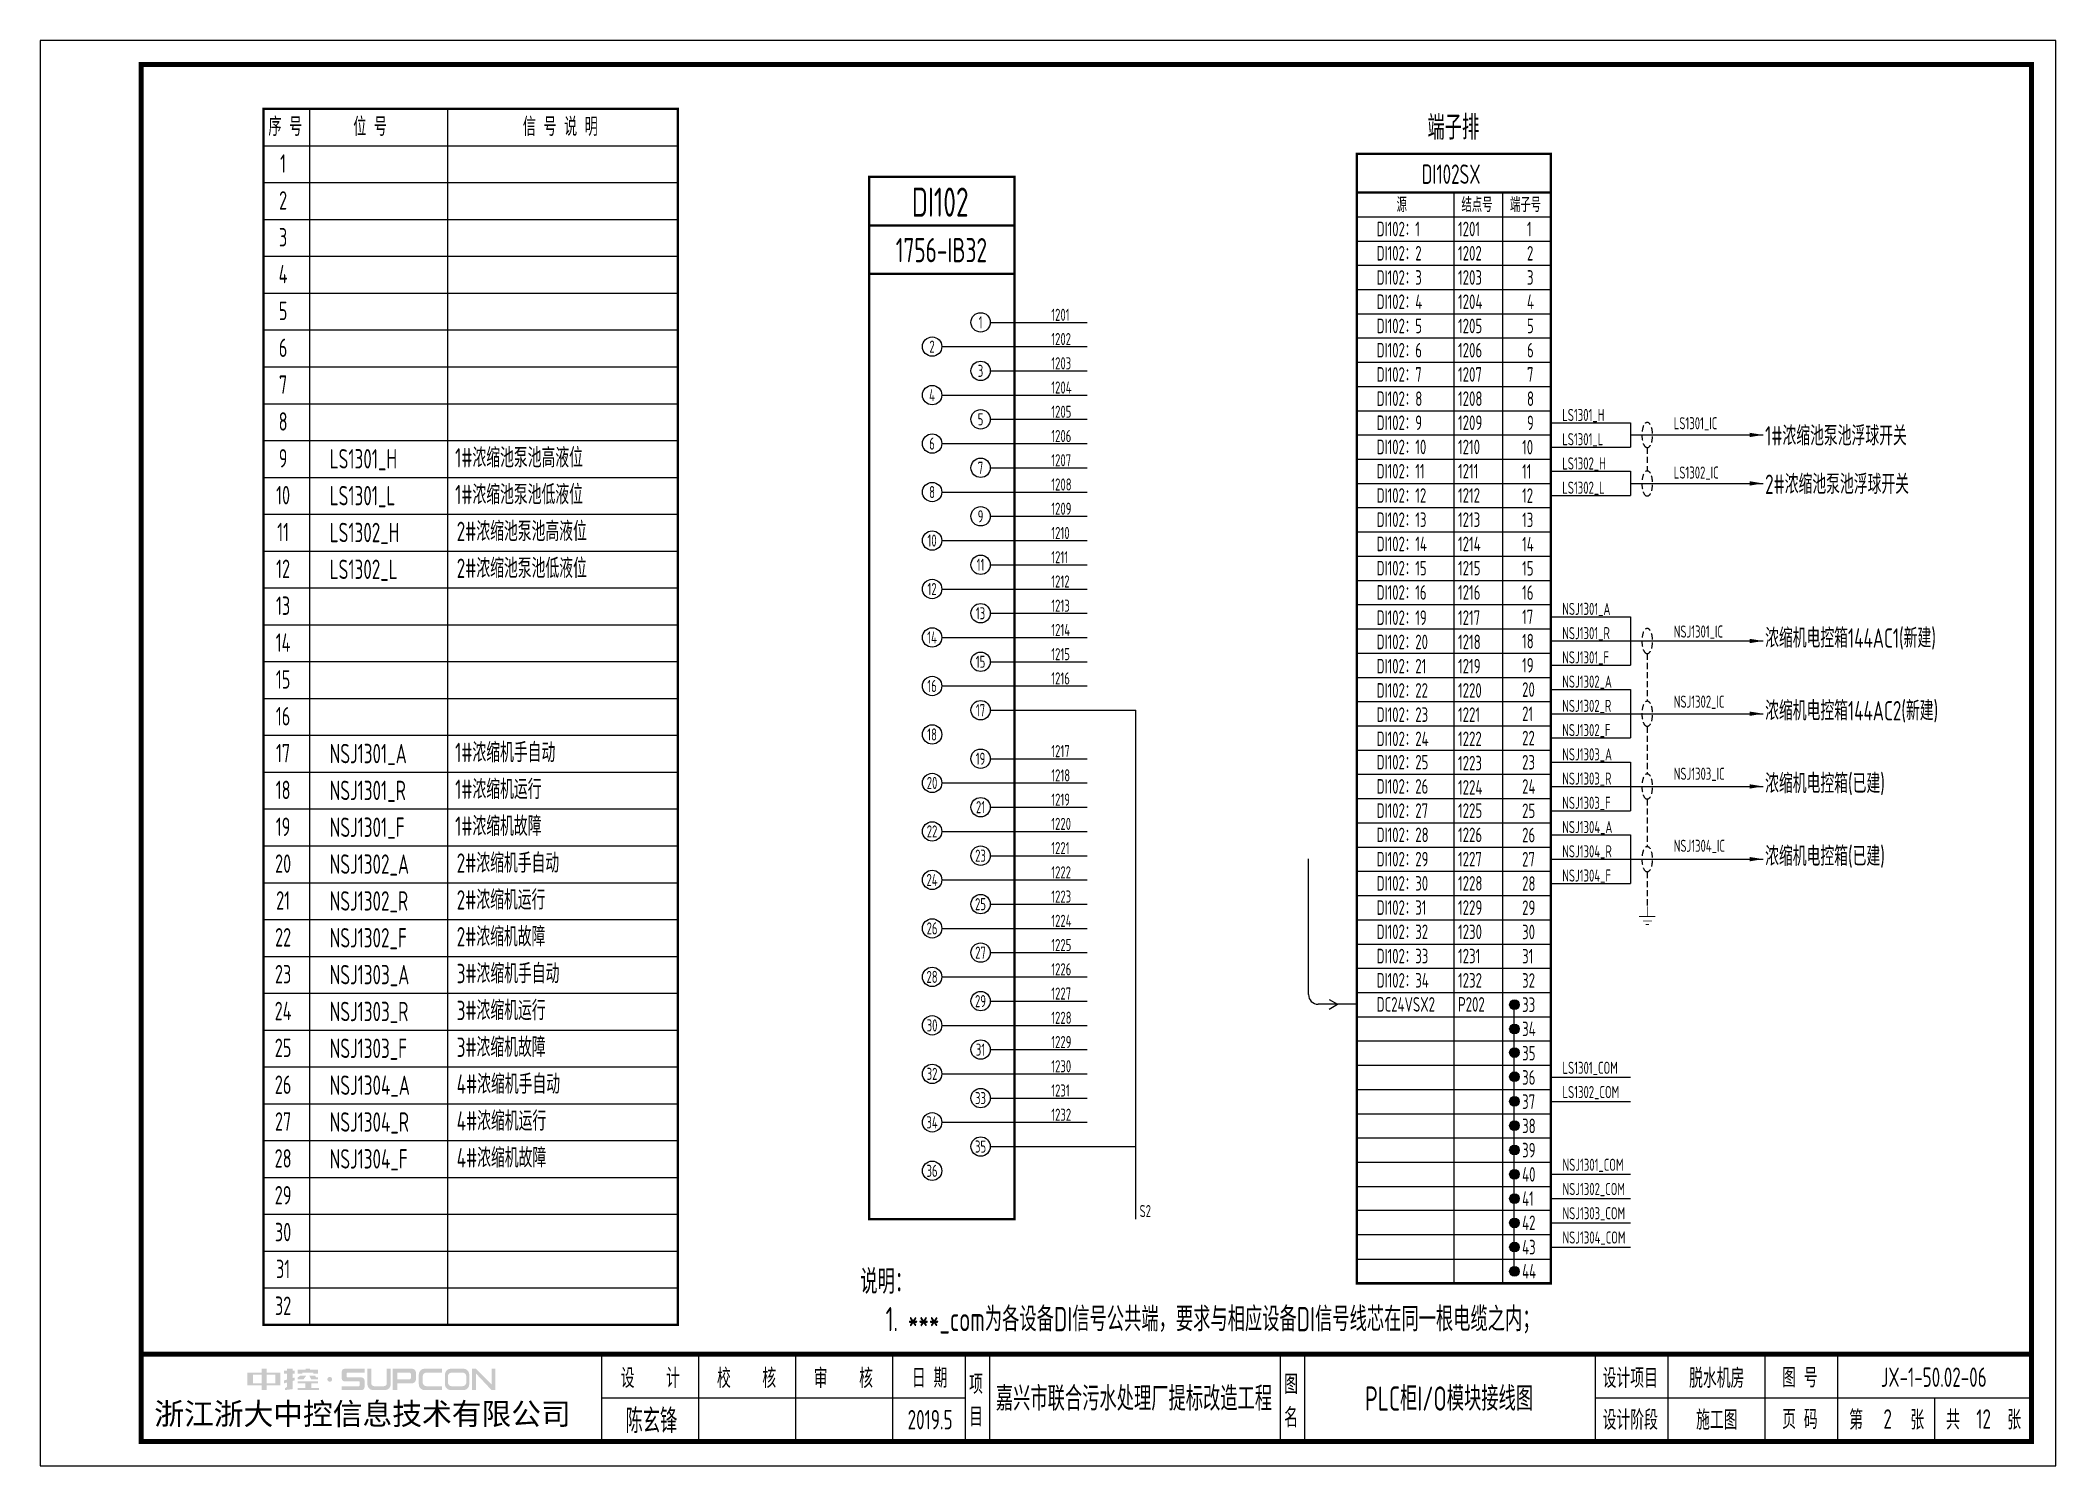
# Model space of a CAD drawing. Header units: millimetres. Extents: x 30557 to 235556, y -116603 to -73383.
# Drawn here: x 90136 to 94294, y -79651 to -76711 of the extents above; entities that cross this region are included whole.
import ezdxf
from ezdxf.enums import TextEntityAlignment as Align

# ---------------------------------------------------------------- set-up
doc = ezdxf.new("R2010")
doc.units = ezdxf.units.MM
doc.linetypes.add('DASHED2', pattern=[0.375, 0.25, -0.125])
doc.layers.add('1', color=3, linetype='Continuous')
doc.layers.add('符号层', color=3, linetype='Continuous')
doc.layers.add('_Drawing', color=7, linetype='Continuous', lineweight=25)
doc.styles.add('supcon', font='sceie.shx', dxfattribs={"width": 0.75, "height": 40, "bigfont": 'sceic.shx'})
doc.styles.add('Title', font='', dxfattribs={"height": 45})
doc.styles.get('Title').set_extended_font_data('SimHei')

msp = doc.modelspace()

# ---------------------------------------------------------------- texts
at = {"style": 'supcon', "width": 0.75}
for s, p in [('序 号', (90640.9, -76908)), ('位 号', (90816, -76908)), ('信 号 说 明', (91208.3, -76908)), ('1', (90636.4, -76984)), ('2', (90636.4, -77060)), ('3', (90636.4, -77136)), ('4', (90636.4, -77212)), ('5', (90636.4, -77288)), ('6', (90636.4, -77364)), ('7', (90636.4, -77440)), ('8', (90636.4, -77516)), ('9', (90636.4, -77592)), ('10', (90636.4, -77668)), ('11', (90636.4, -77744)), ('12', (90636.4, -77820)), ('13', (90636.4, -77896)), ('14', (90636.4, -77972)), ('15', (90636.4, -78048)), ('16', (90636.4, -78124)), ('17', (90636.4, -78200)), ('18', (90636.4, -78276)), ('19', (90636.4, -78352)), ('20', (90636.4, -78428)), ('21', (90636.4, -78504)), ('22', (90636.4, -78580)), ('23', (90636.4, -78656)), ('24', (90636.4, -78732)), ('25', (90636.4, -78808)), ('26', (90636.4, -78884)), ('27', (90636.4, -78960)), ('28', (90636.4, -79036)), ('29', (90636.4, -79112)), ('30', (90636.4, -79188)), ('31', (90636.4, -79264)), ('32', (90636.4, -79340))]:
    msp.add_text(s, height=38, dxfattribs=at).set_placement(p, align=Align.CENTER)
at = {"color": 3, "style": 'supcon', "width": 0.75}
for s, height, p in [('DI102', 60, (91992.2, -77044.6)), ('脱水机房', 40, (93594.2, -79468.3)), ('陈玄锋', 50, (91396.3, -79555.9)), ('2019.5', 40, (91971.3, -79555.9)), ('2', 40, (93946.8, -79554.5)), ('12', 40, (94144.8, -79554.5))]:
    msp.add_text(s, height=height, dxfattribs=at).set_placement(p, align=Align.MIDDLE)
at = {"color": 7, "style": 'supcon', "width": 0.75}
for s, p in [('源', (92933.7, -77065)), ('结点号', (93067.5, -77065)), ('端子号', (93167.6, -77065)), ('1', (93202.7, -77115)), ('2', (93202.7, -77165)), ('3', (93202.7, -77215)), ('4', (93202.7, -77265)), ('5', (93202.7, -77315)), ('6', (93202.7, -77365)), ('7', (93202.7, -77415)), ('8', (93202.7, -77465)), ('9', (93202.7, -77515)), ('10', (93192.7, -77565)), ('11', (93192.7, -77615)), ('12', (93192.7, -77665)), ('13', (93192.7, -77715)), ('14', (93192.7, -77765)), ('15', (93192.7, -77815)), ('16', (93192.7, -77865)), ('17', (93192.7, -77915)), ('18', (93192.7, -77965)), ('19', (93192.7, -78015)), ('20', (93192.7, -78065)), ('21', (93192.7, -78115)), ('22', (93192.7, -78165)), ('23', (93192.7, -78215)), ('24', (93192.7, -78265)), ('25', (93192.7, -78315)), ('26', (93192.7, -78365)), ('27', (93192.7, -78415)), ('28', (93192.7, -78465)), ('29', (93192.7, -78515)), ('30', (93192.7, -78565)), ('31', (93192.7, -78615)), ('32', (93192.7, -78665)), ('DC24VSX2', (92892.3, -78714.3)), ('33', (93192.7, -78715)), ('34', (93192.7, -78765)), ('35', (93192.7, -78815)), ('36', (93192.7, -78865)), ('37', (93192.7, -78915)), ('38', (93192.7, -78965)), ('39', (93192.7, -79015)), ('40', (93192.7, -79065)), ('41', (93192.7, -79115)), ('42', (93192.7, -79164.8)), ('43', (93192.7, -79215)), ('44', (93192.7, -79264.8))]:
    msp.add_text(s, height=30, dxfattribs=at).set_placement(p)
at = {"color": 3, "style": 'supcon', "width": 0.75}
for s, p in [('DI102：1', (92892.3, -77115)), ('DI102：2', (92892.3, -77165)), ('DI102：3', (92892.3, -77215)), ('DI102：4', (92892.3, -77265)), ('DI102：5', (92892.3, -77315)), ('DI102：6', (92892.3, -77365)), ('DI102：7', (92892.3, -77415)), ('DI102：8', (92892.3, -77465)), ('DI102：9', (92892.3, -77514.6)), ('DI102：10', (92892.3, -77564.6)), ('DI102：11', (92892.3, -77614.6)), ('DI102：12', (92892.3, -77664.6)), ('DI102：13', (92892.3, -77714.6)), ('DI102：14', (92892.3, -77764.6)), ('DI102：15', (92892.3, -77814.6)), ('DI102：16', (92892.3, -77864.6)), ('DI102：19', (92892.3, -77916.7)), ('DI102：20', (92892.3, -77966.7)), ('DI102：21', (92892.3, -78016.7)), ('DI102：22', (92892.3, -78066.7)), ('DI102：23', (92892.3, -78116.7)), ('DI102：24', (92892.3, -78166.7)), ('DI102：25', (92892.3, -78214.7)), ('DI102：26', (92892.3, -78264.7)), ('DI102：27', (92892.3, -78314.7)), ('DI102：28', (92892.3, -78364.7)), ('DI102：29', (92892.3, -78414.7)), ('DI102：30', (92892.3, -78464.7)), ('DI102：31', (92892.3, -78514.7)), ('DI102：32', (92892.3, -78564.7)), ('DI102：33', (92892.3, -78614.7)), ('DI102：34', (92892.3, -78664.7))]:
    msp.add_text(s, height=30, dxfattribs=at).set_placement(p)
at = {"linetype": 'Continuous', "style": 'supcon', "width": 0.75}
for s, height, p in [('LS1301_H', 25, (93275.4, -77496.1)), ('LS1301_IC', 25, (93505.5, -77513.2)), ('1#浓缩池泵池浮球开关', 40, (93694, -77546.5)), ('LS1301_L', 25, (93275.4, -77546.1)), ('LS1301_H', 40, (90732.5, -77594)), ('1#浓缩池泵池高液位', 40, (90991.3, -77591.8)), ('LS1302_H', 25, (93275.4, -77596.1)), ('1#浓缩池泵池低液位', 40, (90991.3, -77667.8)), ('LS1302_L', 25, (93275.4, -77646.1)), ('LS1302_IC', 25, (93505.5, -77614.9)), ('2#浓缩池泵池浮球开关', 40, (93694, -77646.5)), ('LS1301_L', 40, (90732.5, -77670)), ('LS1302_H', 40, (90732.5, -77746)), ('2#浓缩池泵池高液位', 40, (90994.6, -77743.8)), ('LS1302_L', 40, (90732.5, -77822)), ('2#浓缩池泵池低液位', 40, (90994.6, -77819.8)), ('NSJ1301_A', 25, (93275.4, -77896.1)), ('NSJ1301_IC', 25, (93505.5, -77942.8)), ('浓缩机电控箱144AC1(新建)', 40, (93694, -77963.7)), ('NSJ1301_R', 25, (93275.4, -77946.1)), ('NSJ1301_F', 25, (93275.4, -77996.1)), ('NSJ1302_A', 25, (93275.4, -78046.1)), ('NSJ1302_R', 25, (93275.4, -78096.1)), ('NSJ1302_IC', 25, (93505.5, -78087.4)), ('浓缩机电控箱144AC2(新建)', 40, (93694, -78113.7)), ('NSJ1302_F', 25, (93275.4, -78146.1)), ('NSJ1301_A', 40, (90732.5, -78202)), ('1#浓缩机手自动', 40, (90991.3, -78199.8)), ('NSJ1303_A', 25, (93275.4, -78196.1)), ('NSJ1303_IC', 25, (93505.5, -78236.1)), ('NSJ1301_R', 40, (90732.5, -78278)), ('1#浓缩机运行', 40, (90991.3, -78275.8)), ('NSJ1303_R', 25, (93275.4, -78246.1)), ('NSJ1303_F', 25, (93275.4, -78296.1)), ('NSJ1301_F', 40, (90732.5, -78354)), ('1#浓缩机故障', 40, (90991.3, -78351.8)), ('NSJ1304_A', 25, (93275.4, -78346.1)), ('NSJ1304_R', 25, (93275.4, -78396.1)), ('NSJ1304_IC', 25, (93505.5, -78384.7)), ('NSJ1302_A', 40, (90732.5, -78430)), ('2#浓缩机手自动', 40, (90994.6, -78427.8)), ('2#浓缩机运行', 40, (90994.6, -78503.8)), ('NSJ1304_F', 25, (93275.4, -78446.1)), ('NSJ1302_R', 40, (90732.5, -78506)), ('NSJ1302_F', 40, (90732.5, -78582)), ('2#浓缩机故障', 40, (90994.6, -78579.8)), ('NSJ1303_A', 40, (90732.5, -78658)), ('3#浓缩机手自动', 40, (90994.6, -78655.8)), ('NSJ1303_R', 40, (90732.5, -78734)), ('3#浓缩机运行', 40, (90994.6, -78731.8)), ('NSJ1303_F', 40, (90732.5, -78810)), ('3#浓缩机故障', 40, (90994.6, -78807.8)), ('NSJ1304_A', 40, (90732.5, -78886)), ('4#浓缩机手自动', 40, (90994.6, -78883.8)), ('4#浓缩机运行', 40, (90994.6, -78959.8)), ('NSJ1304_R', 40, (90732.5, -78962)), ('NSJ1304_F', 40, (90732.5, -79038)), ('4#浓缩机故障', 40, (90994.6, -79035.8))]:
    msp.add_text(s, height=height, dxfattribs=at).set_placement(p)
at = {"color": 4, "linetype": 'Continuous', "style": 'supcon', "width": 0.75}
for p in [(93694, -78263.7), (93694, -78413.7)]:
    msp.add_text('浓缩机电控箱(已建)', height=40, dxfattribs=at).set_placement(p)
at = {"insert": (93276, -78767.6), "char_height": 25, "attachment_point": 1, "line_spacing_factor": 1.2, "style": 'supcon'}
msp.add_mtext(' \\PLS1301_COM\\PLS1302_COM\\P \\P \\PNSJ1301_COM\\PNSJ1302_COM\\PNSJ1303_COM\\PNSJ1304_COM', dxfattribs=at)
at = {"layer": '1', "style": 'supcon', "width": 0.75}
msp.add_text('DI102SX', height=40, dxfattribs=at).set_placement((93046.2, -77006.9), align=Align.CENTER)
at = {"layer": '1', "color": 3, "style": 'supcon', "width": 0.75}
for s, height, p in [('1201', 30, (93060.5, -77115)), ('1202', 30, (93060.5, -77165)), ('1203', 30, (93060.5, -77215)), ('1204', 30, (93060.5, -77265)), ('1201', 25, (92221.2, -77289.5)), ('1205', 30, (93060.5, -77315)), ('1202', 25, (92221.2, -77339.5)), ('1206', 30, (93060.5, -77365)), ('1203', 25, (92221.2, -77389.5)), ('1204', 25, (92221.2, -77439.5)), ('1207', 30, (93060.5, -77415)), ('1208', 30, (93060.5, -77465)), ('1205', 25, (92221.2, -77489.5)), ('1209', 30, (93060.5, -77514.6)), ('1206', 25, (92221.2, -77539.5)), ('1210', 30, (93060.5, -77564.6)), ('1207', 25, (92221.2, -77589.5)), ('1211', 30, (93060.5, -77614.6)), ('1208', 25, (92221.2, -77639.5)), ('1209', 25, (92221.2, -77689.5)), ('1212', 30, (93060.5, -77664.6)), ('1213', 30, (93060.5, -77714.6)), ('1210', 25, (92221.2, -77739.5)), ('1214', 30, (93060.5, -77764.6)), ('1211', 25, (92221.2, -77789.5)), ('1215', 30, (93060.5, -77814.6)), ('1212', 25, (92221.2, -77839.5)), ('1216', 30, (93060.5, -77864.6)), ('1213', 25, (92221.2, -77889.5)), ('1214', 25, (92221.2, -77939.5)), ('1217', 30, (93060.5, -77916.7)), ('1218', 30, (93060.5, -77966.7)), ('1215', 25, (92221.2, -77989.5)), ('1219', 30, (93060.5, -78016.7)), ('1216', 25, (92221.2, -78039.5)), ('1220', 30, (93060.5, -78066.7)), ('1221', 30, (93060.5, -78116.7)), ('1217', 25, (92221.2, -78189.5)), ('1222', 30, (93060.5, -78166.7)), ('1223', 30, (93060.5, -78216.7)), ('1218', 25, (92221.2, -78239.5)), ('1224', 30, (93060.5, -78266.7)), ('1219', 25, (92221.2, -78289.5)), ('1225', 30, (93060.5, -78314.7)), ('1220', 25, (92221.2, -78339.5)), ('1226', 30, (93060.5, -78364.7)), ('1221', 25, (92221.2, -78389.5)), ('1222', 25, (92221.2, -78439.5)), ('1227', 30, (93060.5, -78414.7)), ('1228', 30, (93060.5, -78464.7)), ('1223', 25, (92221.2, -78489.5)), ('1229', 30, (93060.5, -78514.7)), ('1224', 25, (92221.2, -78539.5)), ('1230', 30, (93060.5, -78564.7)), ('1225', 25, (92221.2, -78589.5)), ('1231', 30, (93060.5, -78614.7)), ('1226', 25, (92221.2, -78639.5)), ('1227', 25, (92221.2, -78689.5)), ('1232', 30, (93060.5, -78664.7)), ('P202', 30, (93060.5, -78714.3)), ('1228', 25, (92221.2, -78739.5)), ('1229', 25, (92221.2, -78789.5)), ('1230', 25, (92221.2, -78839.5)), ('1231', 25, (92221.2, -78889.5)), ('1232', 25, (92221.2, -78939.5)), ('S2', 25, (92403.5, -79138.1))]:
    msp.add_text(s, height=height, dxfattribs=at).set_placement(p)
at = {"layer": '_Drawing', "color": 3, "style": 'supcon', "width": 0.75}
for s, height, p in [('说明：', 50, (91880.7, -79268.8)), ('1. ***_com为各设备DI信号公共端，要求与相应设备DI信号线芯在同一根电缆之内；', 50, (92554.1, -79348.1)), ('JX-1-50.02-06', 40, (94042, -79468.3)), ('嘉兴市联合污水处理厂提标改造工程', 50, (92391.9, -79509.8)), ('PLC柜I/O模块接线图', 50, (93041.9, -79509.8))]:
    msp.add_text(s, height=height, dxfattribs=at).set_placement(p, align=Align.MIDDLE)
at = {"layer": '符号层', "color": 4, "style": 'supcon', "width": 0.75}
msp.add_text('端子排', height=50, dxfattribs=at).set_placement((92997.3, -76915.5))

# ---------------------------------------------------------------- blocks, each defined once
blk = doc.blocks.new('中控·SUPCON')
at = {"linetype": 'Continuous'}
h = blk.add_hatch(color=2, dxfattribs=at)
h.dxf.hatch_style = 1
h.paths.add_polyline_path([(34, 33), (20, 33), (20, 37), (15, 37), (15, 36), (15, 33), (0, 33), (0, 20), (13, 20), (15, 20), (15, 15), (20, 15), (20, 20), (22, 20), (34, 20)])
h.paths.add_polyline_path([(20, 30), (20, 31), (29, 31), (29, 22), (20, 22)], flags=16)
h.paths.add_polyline_path([(15, 30), (15, 22), (6, 22), (6, 31), (15, 31)], flags=16)
h.paths.add_polyline_path([(47, 32), (49, 32), (49, 35), (47, 35), (47, 37), (41, 37), (41, 35), (38, 35), (38, 32), (41, 32), (41, 25.8), (38, 25), (38, 22), (41, 22.8), (41, 18.3), (39, 17), (39, 15), (47, 16), (47, 24.5), (49, 25), (49, 28), (47, 27.5)])
h.paths.add_polyline_path([(61, 30), (55, 30), (52, 28), (52, 26), (58, 26)])
h.paths.add_polyline_path([(73, 28), (71, 28), (70, 30), (64, 30), (66, 26), (73, 26)])
h.paths.add_polyline_path([(73, 36), (64.6, 36), (64.6, 37), (60.4, 37), (60.4, 36), (52, 36), (52, 32), (56.8, 32), (56.8, 33.1), (68.2, 33.1), (68.2, 32), (73, 32)])
h.paths.add_polyline_path([(66, 22), (73, 22), (73, 24), (52, 24), (52, 22), (60, 22), (60, 17), (52, 17), (52, 15), (74, 15), (74, 17), (66, 17)])
h.paths.add_polyline_path([(82.7, 26.1, 1), (87.6, 26.1, 1)])
h.paths.add_polyline_path([(118, 28), (103.5, 28, -0.414214), (102.5, 29), (102.5, 32, -0.414214), (103.5, 33), (121, 33), (121, 37), (100.5, 37, 0.414214), (97.5, 34), (97.5, 27, 0.414214), (100.5, 24), (115, 24, -0.414214), (116, 23), (116, 20, -0.414214), (115, 19), (97.5, 19), (97.5, 15), (118, 15, 0.414214), (121, 18), (121, 25, 0.414214)])
h.paths.add_polyline_path([(128, 37), (124, 37), (124, 36), (124, 21, 0.414214), (130, 15), (142, 15, 0.414214), (148, 21), (148, 37), (144, 37), (144, 22, -0.414214), (141, 19), (131, 19, -0.414214), (128, 22)])
h.paths.add_polyline_path([(174, 26), (174, 33, 0.414214), (170, 37), (150, 37), (150, 36), (150, 15), (155, 15), (155, 22), (170, 22, 0.414214)])
h.paths.add_polyline_path([(167, 26), (155, 26), (155, 33), (167, 33, -0.414214), (169, 31), (169, 28, -0.414214)], flags=16)
h.paths.add_polyline_path([(201, 19), (185, 19, -0.414214), (181, 23), (181, 29, -0.414214), (185, 33), (201, 33), (201, 37), (183, 37, 0.414214), (177, 31), (177, 21, 0.414214), (183, 15), (201, 15)])
h.paths.add_polyline_path([(229, 21), (229, 31, 0.414214), (223, 37), (210, 37, 0.414214), (204, 31), (204, 21, 0.414214), (210, 15), (223, 15, 0.414214)])
h.paths.add_polyline_path([(207, 23), (207, 29, -0.414214), (211, 33), (222, 33, -0.414214), (226, 29), (226, 23, -0.414214), (222, 19), (211, 19, -0.414214)], flags=16)
h.paths.add_polyline_path([(236, 32.1), (252, 15), (256, 15), (256, 37), (252, 37), (252, 21), (236, 37), (232, 37), (232, 36), (232, 15), (236, 15)])
h = blk.add_hatch(color=2, dxfattribs=at)
h.dxf.hatch_style = 1
h.paths.add_polyline_path([(34, 33), (20, 33), (20, 37), (15, 37), (15, 36), (15, 33), (0, 33), (0, 20), (13, 20), (15, 20), (15, 15), (20, 15), (20, 20), (22, 20), (34, 20)])
h.paths.add_polyline_path([(20, 30), (20, 31), (29, 31), (29, 22), (20, 22)], flags=16)
h.paths.add_polyline_path([(15, 30), (15, 22), (6, 22), (6, 31), (15, 31)], flags=16)
h.paths.add_polyline_path([(47, 32), (49, 32), (49, 35), (47, 35), (47, 37), (41, 37), (41, 35), (38, 35), (38, 32), (41, 32), (41, 25.8), (38, 25), (38, 22), (41, 22.8), (41, 18.3), (39, 17), (39, 15), (47, 16), (47, 24.5), (49, 25), (49, 28), (47, 27.5)])
h.paths.add_polyline_path([(61, 30), (55, 30), (52, 28), (52, 26), (58, 26)])
h.paths.add_polyline_path([(73, 28), (71, 28), (70, 30), (64, 30), (66, 26), (73, 26)])
h.paths.add_polyline_path([(73, 36), (64.6, 36), (64.6, 37), (60.4, 37), (60.4, 36), (52, 36), (52, 32), (56.8, 32), (56.8, 33.1), (68.2, 33.1), (68.2, 32), (73, 32)])
h.paths.add_polyline_path([(66, 22), (73, 22), (73, 24), (52, 24), (52, 22), (60, 22), (60, 17), (52, 17), (52, 15), (74, 15), (74, 17), (66, 17)])
h.paths.add_polyline_path([(82.7, 26.1, 1), (87.6, 26.1, 1)])
h.paths.add_polyline_path([(118, 28), (103.5, 28, -0.414214), (102.5, 29), (102.5, 32, -0.414214), (103.5, 33), (121, 33), (121, 37), (100.5, 37, 0.414214), (97.5, 34), (97.5, 27, 0.414214), (100.5, 24), (115, 24, -0.414214), (116, 23), (116, 20, -0.414214), (115, 19), (97.5, 19), (97.5, 15), (118, 15, 0.414214), (121, 18), (121, 25, 0.414214)])
h.paths.add_polyline_path([(128, 37), (124, 37), (124, 36), (124, 21, 0.414214), (130, 15), (142, 15, 0.414214), (148, 21), (148, 37), (144, 37), (144, 22, -0.414214), (141, 19), (131, 19, -0.414214), (128, 22)])
h.paths.add_polyline_path([(174, 26), (174, 33, 0.414214), (170, 37), (150, 37), (150, 36), (150, 15), (155, 15), (155, 22), (170, 22, 0.414214)])
h.paths.add_polyline_path([(167, 26), (155, 26), (155, 33), (167, 33, -0.414214), (169, 31), (169, 28, -0.414214)], flags=16)
h.paths.add_polyline_path([(201, 19), (185, 19, -0.414214), (181, 23), (181, 29, -0.414214), (185, 33), (201, 33), (201, 37), (183, 37, 0.414214), (177, 31), (177, 21, 0.414214), (183, 15), (201, 15)])
h.paths.add_polyline_path([(229, 21), (229, 31, 0.414214), (223, 37), (210, 37, 0.414214), (204, 31), (204, 21, 0.414214), (210, 15), (223, 15, 0.414214)])
h.paths.add_polyline_path([(207, 23), (207, 29, -0.414214), (211, 33), (222, 33, -0.414214), (226, 29), (226, 23, -0.414214), (222, 19), (211, 19, -0.414214)], flags=16)
h.paths.add_polyline_path([(236, 32.1), (252, 15), (256, 15), (256, 37), (252, 37), (252, 21), (236, 37), (232, 37), (232, 36), (232, 15), (236, 15)])
h = blk.add_hatch(color=2, dxfattribs=at)
h.dxf.hatch_style = 1
h.paths.add_polyline_path([(34, 33), (20, 33), (20, 37), (15, 37), (15, 36), (15, 33), (0, 33), (0, 20), (13, 20), (15, 20), (15, 15), (20, 15), (20, 20), (22, 20), (34, 20)])
h.paths.add_polyline_path([(20, 30), (20, 31), (29, 31), (29, 22), (20, 22)], flags=16)
h.paths.add_polyline_path([(15, 30), (15, 22), (6, 22), (6, 31), (15, 31)], flags=16)
h.paths.add_polyline_path([(47, 32), (49, 32), (49, 35), (47, 35), (47, 37), (41, 37), (41, 35), (38, 35), (38, 32), (41, 32), (41, 25.8), (38, 25), (38, 22), (41, 22.8), (41, 18.3), (39, 17), (39, 15), (47, 16), (47, 24.5), (49, 25), (49, 28), (47, 27.5)])
h.paths.add_polyline_path([(61, 30), (55, 30), (52, 28), (52, 26), (58, 26)])
h.paths.add_polyline_path([(73, 28), (71, 28), (70, 30), (64, 30), (66, 26), (73, 26)])
h.paths.add_polyline_path([(73, 36), (64.6, 36), (64.6, 37), (60.4, 37), (60.4, 36), (52, 36), (52, 32), (56.8, 32), (56.8, 33.1), (68.2, 33.1), (68.2, 32), (73, 32)])
h.paths.add_polyline_path([(66, 22), (73, 22), (73, 24), (52, 24), (52, 22), (60, 22), (60, 17), (52, 17), (52, 15), (74, 15), (74, 17), (66, 17)])
h.paths.add_polyline_path([(82.7, 26.1, 1), (87.6, 26.1, 1)])
h.paths.add_polyline_path([(118, 28), (103.5, 28, -0.414214), (102.5, 29), (102.5, 32, -0.414214), (103.5, 33), (121, 33), (121, 37), (100.5, 37, 0.414214), (97.5, 34), (97.5, 27, 0.414214), (100.5, 24), (115, 24, -0.414214), (116, 23), (116, 20, -0.414214), (115, 19), (97.5, 19), (97.5, 15), (118, 15, 0.414214), (121, 18), (121, 25, 0.414214)])
h.paths.add_polyline_path([(128, 37), (124, 37), (124, 36), (124, 21, 0.414214), (130, 15), (142, 15, 0.414214), (148, 21), (148, 37), (144, 37), (144, 22, -0.414214), (141, 19), (131, 19, -0.414214), (128, 22)])
h.paths.add_polyline_path([(174, 26), (174, 33, 0.414214), (170, 37), (150, 37), (150, 36), (150, 15), (155, 15), (155, 22), (170, 22, 0.414214)])
h.paths.add_polyline_path([(167, 26), (155, 26), (155, 33), (167, 33, -0.414214), (169, 31), (169, 28, -0.414214)], flags=16)
h.paths.add_polyline_path([(201, 19), (185, 19, -0.414214), (181, 23), (181, 29, -0.414214), (185, 33), (201, 33), (201, 37), (183, 37, 0.414214), (177, 31), (177, 21, 0.414214), (183, 15), (201, 15)])
h.paths.add_polyline_path([(229, 21), (229, 31, 0.414214), (223, 37), (210, 37, 0.414214), (204, 31), (204, 21, 0.414214), (210, 15), (223, 15, 0.414214)])
h.paths.add_polyline_path([(207, 23), (207, 29, -0.414214), (211, 33), (222, 33, -0.414214), (226, 29), (226, 23, -0.414214), (222, 19), (211, 19, -0.414214)], flags=16)
h.paths.add_polyline_path([(236, 32.1), (252, 15), (256, 15), (256, 37), (252, 37), (252, 21), (236, 37), (232, 37), (232, 36), (232, 15), (236, 15)])
h = blk.add_hatch(color=2, dxfattribs=at)
h.dxf.hatch_style = 1
h.paths.add_polyline_path([(34, 33), (20, 33), (20, 37), (15, 37), (15, 36), (15, 33), (0, 33), (0, 20), (13, 20), (15, 20), (15, 15), (20, 15), (20, 20), (22, 20), (34, 20)])
h.paths.add_polyline_path([(20, 30), (20, 31), (29, 31), (29, 22), (20, 22)], flags=16)
h.paths.add_polyline_path([(15, 30), (15, 22), (6, 22), (6, 31), (15, 31)], flags=16)
h.paths.add_polyline_path([(47, 32), (49, 32), (49, 35), (47, 35), (47, 37), (41, 37), (41, 35), (38, 35), (38, 32), (41, 32), (41, 25.8), (38, 25), (38, 22), (41, 22.8), (41, 18.3), (39, 17), (39, 15), (47, 16), (47, 24.5), (49, 25), (49, 28), (47, 27.5)])
h.paths.add_polyline_path([(61, 30), (55, 30), (52, 28), (52, 26), (58, 26)])
h.paths.add_polyline_path([(73, 28), (71, 28), (70, 30), (64, 30), (66, 26), (73, 26)])
h.paths.add_polyline_path([(73, 36), (64.6, 36), (64.6, 37), (60.4, 37), (60.4, 36), (52, 36), (52, 32), (56.8, 32), (56.8, 33.1), (68.2, 33.1), (68.2, 32), (73, 32)])
h.paths.add_polyline_path([(66, 22), (73, 22), (73, 24), (52, 24), (52, 22), (60, 22), (60, 17), (52, 17), (52, 15), (74, 15), (74, 17), (66, 17)])
h.paths.add_polyline_path([(82.7, 26.1, 1), (87.6, 26.1, 1)])
h.paths.add_polyline_path([(118, 28), (103.5, 28, -0.414214), (102.5, 29), (102.5, 32, -0.414214), (103.5, 33), (121, 33), (121, 37), (100.5, 37, 0.414214), (97.5, 34), (97.5, 27, 0.414214), (100.5, 24), (115, 24, -0.414214), (116, 23), (116, 20, -0.414214), (115, 19), (97.5, 19), (97.5, 15), (118, 15, 0.414214), (121, 18), (121, 25, 0.414214)])
h.paths.add_polyline_path([(128, 37), (124, 37), (124, 36), (124, 21, 0.414214), (130, 15), (142, 15, 0.414214), (148, 21), (148, 37), (144, 37), (144, 22, -0.414214), (141, 19), (131, 19, -0.414214), (128, 22)])
h.paths.add_polyline_path([(174, 26), (174, 33, 0.414214), (170, 37), (150, 37), (150, 36), (150, 15), (155, 15), (155, 22), (170, 22, 0.414214)])
h.paths.add_polyline_path([(167, 26), (155, 26), (155, 33), (167, 33, -0.414214), (169, 31), (169, 28, -0.414214)], flags=16)
h.paths.add_polyline_path([(201, 19), (185, 19, -0.414214), (181, 23), (181, 29, -0.414214), (185, 33), (201, 33), (201, 37), (183, 37, 0.414214), (177, 31), (177, 21, 0.414214), (183, 15), (201, 15)])
h.paths.add_polyline_path([(229, 21), (229, 31, 0.414214), (223, 37), (210, 37, 0.414214), (204, 31), (204, 21, 0.414214), (210, 15), (223, 15, 0.414214)])
h.paths.add_polyline_path([(207, 23), (207, 29, -0.414214), (211, 33), (222, 33, -0.414214), (226, 29), (226, 23, -0.414214), (222, 19), (211, 19, -0.414214)], flags=16)
h.paths.add_polyline_path([(236, 32.1), (252, 15), (256, 15), (256, 37), (252, 37), (252, 21), (236, 37), (232, 37), (232, 36), (232, 15), (236, 15)])
h = blk.add_hatch(color=2, dxfattribs=at)
h.dxf.hatch_style = 1
h.paths.add_polyline_path([(34, 33), (20, 33), (20, 37), (15, 37), (15, 36), (15, 33), (0, 33), (0, 20), (13, 20), (15, 20), (15, 15), (20, 15), (20, 20), (22, 20), (34, 20)])
h.paths.add_polyline_path([(20, 30), (20, 31), (29, 31), (29, 22), (20, 22)], flags=16)
h.paths.add_polyline_path([(15, 30), (15, 22), (6, 22), (6, 31), (15, 31)], flags=16)
h.paths.add_polyline_path([(47, 32), (49, 32), (49, 35), (47, 35), (47, 37), (41, 37), (41, 35), (38, 35), (38, 32), (41, 32), (41, 25.8), (38, 25), (38, 22), (41, 22.8), (41, 18.3), (39, 17), (39, 15), (47, 16), (47, 24.5), (49, 25), (49, 28), (47, 27.5)])
h.paths.add_polyline_path([(61, 30), (55, 30), (52, 28), (52, 26), (58, 26)])
h.paths.add_polyline_path([(73, 28), (71, 28), (70, 30), (64, 30), (66, 26), (73, 26)])
h.paths.add_polyline_path([(73, 36), (64.6, 36), (64.6, 37), (60.4, 37), (60.4, 36), (52, 36), (52, 32), (56.8, 32), (56.8, 33.1), (68.2, 33.1), (68.2, 32), (73, 32)])
h.paths.add_polyline_path([(66, 22), (73, 22), (73, 24), (52, 24), (52, 22), (60, 22), (60, 17), (52, 17), (52, 15), (74, 15), (74, 17), (66, 17)])
h.paths.add_polyline_path([(82.7, 26.1, 1), (87.6, 26.1, 1)])
h.paths.add_polyline_path([(118, 28), (103.5, 28, -0.414214), (102.5, 29), (102.5, 32, -0.414214), (103.5, 33), (121, 33), (121, 37), (100.5, 37, 0.414214), (97.5, 34), (97.5, 27, 0.414214), (100.5, 24), (115, 24, -0.414214), (116, 23), (116, 20, -0.414214), (115, 19), (97.5, 19), (97.5, 15), (118, 15, 0.414214), (121, 18), (121, 25, 0.414214)])
h.paths.add_polyline_path([(128, 37), (124, 37), (124, 36), (124, 21, 0.414214), (130, 15), (142, 15, 0.414214), (148, 21), (148, 37), (144, 37), (144, 22, -0.414214), (141, 19), (131, 19, -0.414214), (128, 22)])
h.paths.add_polyline_path([(174, 26), (174, 33, 0.414214), (170, 37), (150, 37), (150, 36), (150, 15), (155, 15), (155, 22), (170, 22, 0.414214)])
h.paths.add_polyline_path([(167, 26), (155, 26), (155, 33), (167, 33, -0.414214), (169, 31), (169, 28, -0.414214)], flags=16)
h.paths.add_polyline_path([(201, 19), (185, 19, -0.414214), (181, 23), (181, 29, -0.414214), (185, 33), (201, 33), (201, 37), (183, 37, 0.414214), (177, 31), (177, 21, 0.414214), (183, 15), (201, 15)])
h.paths.add_polyline_path([(229, 21), (229, 31, 0.414214), (223, 37), (210, 37, 0.414214), (204, 31), (204, 21, 0.414214), (210, 15), (223, 15, 0.414214)])
h.paths.add_polyline_path([(207, 23), (207, 29, -0.414214), (211, 33), (222, 33, -0.414214), (226, 29), (226, 23, -0.414214), (222, 19), (211, 19, -0.414214)], flags=16)
h.paths.add_polyline_path([(236, 32.1), (252, 15), (256, 15), (256, 37), (252, 37), (252, 21), (236, 37), (232, 37), (232, 36), (232, 15), (236, 15)])
h = blk.add_hatch(color=2, dxfattribs=at)
h.dxf.hatch_style = 1
h.paths.add_polyline_path([(34, 33), (20, 33), (20, 37), (15, 37), (15, 36), (15, 33), (0, 33), (0, 20), (13, 20), (15, 20), (15, 15), (20, 15), (20, 20), (22, 20), (34, 20)])
h.paths.add_polyline_path([(20, 30), (20, 31), (29, 31), (29, 22), (20, 22)], flags=16)
h.paths.add_polyline_path([(15, 30), (15, 22), (6, 22), (6, 31), (15, 31)], flags=16)
h.paths.add_polyline_path([(47, 32), (49, 32), (49, 35), (47, 35), (47, 37), (41, 37), (41, 35), (38, 35), (38, 32), (41, 32), (41, 25.8), (38, 25), (38, 22), (41, 22.8), (41, 18.3), (39, 17), (39, 15), (47, 16), (47, 24.5), (49, 25), (49, 28), (47, 27.5)])
h.paths.add_polyline_path([(61, 30), (55, 30), (52, 28), (52, 26), (58, 26)])
h.paths.add_polyline_path([(73, 28), (71, 28), (70, 30), (64, 30), (66, 26), (73, 26)])
h.paths.add_polyline_path([(73, 36), (64.6, 36), (64.6, 37), (60.4, 37), (60.4, 36), (52, 36), (52, 32), (56.8, 32), (56.8, 33.1), (68.2, 33.1), (68.2, 32), (73, 32)])
h.paths.add_polyline_path([(66, 22), (73, 22), (73, 24), (52, 24), (52, 22), (60, 22), (60, 17), (52, 17), (52, 15), (74, 15), (74, 17), (66, 17)])
h.paths.add_polyline_path([(82.7, 26.1, 1), (87.6, 26.1, 1)])
h.paths.add_polyline_path([(118, 28), (103.5, 28, -0.414214), (102.5, 29), (102.5, 32, -0.414214), (103.5, 33), (121, 33), (121, 37), (100.5, 37, 0.414214), (97.5, 34), (97.5, 27, 0.414214), (100.5, 24), (115, 24, -0.414214), (116, 23), (116, 20, -0.414214), (115, 19), (97.5, 19), (97.5, 15), (118, 15, 0.414214), (121, 18), (121, 25, 0.414214)])
h.paths.add_polyline_path([(128, 37), (124, 37), (124, 36), (124, 21, 0.414214), (130, 15), (142, 15, 0.414214), (148, 21), (148, 37), (144, 37), (144, 22, -0.414214), (141, 19), (131, 19, -0.414214), (128, 22)])
h.paths.add_polyline_path([(174, 26), (174, 33, 0.414214), (170, 37), (150, 37), (150, 36), (150, 15), (155, 15), (155, 22), (170, 22, 0.414214)])
h.paths.add_polyline_path([(167, 26), (155, 26), (155, 33), (167, 33, -0.414214), (169, 31), (169, 28, -0.414214)], flags=16)
h.paths.add_polyline_path([(201, 19), (185, 19, -0.414214), (181, 23), (181, 29, -0.414214), (185, 33), (201, 33), (201, 37), (183, 37, 0.414214), (177, 31), (177, 21, 0.414214), (183, 15), (201, 15)])
h.paths.add_polyline_path([(229, 21), (229, 31, 0.414214), (223, 37), (210, 37, 0.414214), (204, 31), (204, 21, 0.414214), (210, 15), (223, 15, 0.414214)])
h.paths.add_polyline_path([(207, 23), (207, 29, -0.414214), (211, 33), (222, 33, -0.414214), (226, 29), (226, 23, -0.414214), (222, 19), (211, 19, -0.414214)], flags=16)
h.paths.add_polyline_path([(236, 32.1), (252, 15), (256, 15), (256, 37), (252, 37), (252, 21), (236, 37), (232, 37), (232, 36), (232, 15), (236, 15)])
blk = doc.blocks.new('supcon图框')
at = {"linetype": 'Continuous'}
for p, q in [((6145.7, 4361.7), (1987.7, 4361.7)), ((1987.7, 4361.7), (1987.7, 1421.7)), ((6145.7, 1421.7), (6145.7, 4361.7)), ((1987.7, 1421.7), (6145.7, 1421.7))]:
    blk.add_line(p, q, dxfattribs=at)
for p, q in [((3145.7, 1651.7), (3145.7, 1471.7)), ((3345.7, 1651.7), (3345.7, 1471.7)), ((3545.7, 1651.7), (3545.7, 1471.7)), ((3745.7, 1651.7), (3745.7, 1471.7)), ((3895.7, 1651.7), (3895.7, 1471.7)), ((3945.7, 1651.7), (3945.7, 1471.7)), ((4545.7, 1651.7), (4545.7, 1471.7)), ((4595.7, 1651.7), (4595.7, 1471.7)), ((5195.7, 1651.7), (5195.7, 1471.7)), ((5345.7, 1651.7), (5345.7, 1471.7)), ((5545.7, 1651.7), (5545.7, 1471.7)), ((5695.7, 1651.7), (5695.7, 1471.7)), ((3145.7, 1561.7), (3895.7, 1561.7)), ((5195.7, 1561.7), (6095.7, 1561.7)), ((5895.7, 1561.7), (5895.7, 1471.7))]:
    blk.add_line(p, q)
at = {"linetype": 'Continuous', "const_width": 10}
blk.add_lwpolyline([(2195.7, 4311.7), (6095.7, 4311.7), (6095.7, 1471.7), (2195.7, 1471.7)], close=True, dxfattribs=at)
blk.add_lwpolyline([(2195.7, 1651.7), (6095.7, 1651.7)], dxfattribs=at)
at = {"linetype": 'Continuous', "xscale": 2, "yscale": 2, "zscale": 2}
blk.add_blockref('中控·SUPCON', (2414.6, 1547.7), dxfattribs=at)
at = {"style": 'supcon', "width": 0.75}
for s, p in [('设    计', (3246.2, 1604.2)), ('校    核', (3444.8, 1604.2)), ('审    核', (3644.5, 1604.2)), ('日 期', (3822.5, 1604.2)), ('设计项目', (5268, 1604.2)), ('图 号', (5618, 1604.2)), ('项', (3918.2, 1590.7)), ('图', (4568.2, 1590.7)), ('目', (3918.2, 1522.9)), ('名', (4568.2, 1522.9)), ('设计阶段', (5268, 1518.1)), ('施工图', (5446.5, 1518.1)), ('页 码', (5618, 1518.1)), ('第      张', (5797, 1518.1)), ('共      张', (5997, 1518.1))]:
    blk.add_text(s, height=40, dxfattribs=at).set_placement(p, align=Align.MIDDLE)
at = {"style": 'Title'}
blk.add_text('浙江浙大中控信息技术有限公司', height=45, dxfattribs=at).set_placement((2222.8, 1506.2))
blk = doc.blocks.new('1756-IB32')
at = {"linetype": 'Continuous'}
for p, q in [((13409.3, 32239.5), (13609.3, 32239.5)), ((13309.3, 32189.5), (13609.3, 32189.5)), ((13409.3, 32139.5), (13609.3, 32139.5)), ((13309.3, 32089.5), (13609.3, 32089.5)), ((13409.3, 32039.5), (13609.3, 32039.5)), ((13309.3, 31989.5), (13609.3, 31989.5)), ((13409.3, 31939.5), (13609.3, 31939.5)), ((13309.3, 31889.5), (13609.3, 31889.5)), ((13409.3, 31839.5), (13609.3, 31839.5)), ((13309.3, 31789.5), (13609.3, 31789.5)), ((13409.3, 31739.5), (13609.3, 31739.5)), ((13309.3, 31689.5), (13609.3, 31689.5)), ((13409.3, 31639.5), (13609.3, 31639.5)), ((13309.3, 31589.5), (13609.3, 31589.5)), ((13409.3, 31539.5), (13609.3, 31539.5)), ((13309.3, 31489.5), (13609.3, 31489.5)), ((13409.3, 31339.5), (13609.3, 31339.5)), ((13309.3, 31289.5), (13609.3, 31289.5)), ((13409.3, 31239.5), (13609.3, 31239.5)), ((13309.3, 31189.5), (13609.3, 31189.5)), ((13409.3, 31139.5), (13609.3, 31139.5)), ((13309.3, 31089.5), (13609.3, 31089.5)), ((13409.3, 31039.5), (13609.3, 31039.5)), ((13309.3, 30989.5), (13609.3, 30989.5)), ((13409.3, 30939.5), (13609.3, 30939.5)), ((13309.3, 30889.5), (13609.3, 30889.5)), ((13409.3, 30839.5), (13609.3, 30839.5)), ((13309.3, 30789.5), (13609.3, 30789.5)), ((13409.3, 30739.5), (13609.3, 30739.5)), ((13309.3, 30689.5), (13609.3, 30689.5)), ((13409.3, 30639.5), (13609.3, 30639.5)), ((13309.3, 30589.5), (13609.3, 30589.5))]:
    blk.add_line(p, q, dxfattribs=at)
at = {"color": 5, "linetype": 'Continuous'}
for p, q in [((13409.3, 31439.5), (13709.3, 31439.5)), ((13709.3, 30389.5), (13709.3, 31439.5)), ((13409.3, 30539.5), (13709.3, 30539.5))]:
    blk.add_line(p, q, dxfattribs=at)
at = {"linetype": 'Continuous', "const_width": 5}
blk.add_lwpolyline([(13159.3, 32539.5), (13459.3, 32539.5), (13459.3, 30389.5), (13159.3, 30389.5)], close=True, dxfattribs=at)
for points in [[(13159.3, 32439.5), (13459.3, 32439.5)], [(13159.3, 32339.5), (13459.3, 32339.5)]]:
    blk.add_lwpolyline(points, dxfattribs=at)
at = {"lineweight": -3}
for centre in [(13389.3, 32239.5), (13289.3, 32189.5), (13389.3, 32139.5), (13289.3, 32089.5), (13389.3, 32039.5), (13289.3, 31989.5), (13389.3, 31939.5), (13289.3, 31889.5), (13389.3, 31839.5), (13289.3, 31789.5), (13389.3, 31739.5), (13289.3, 31689.5), (13389.3, 31639.5), (13289.3, 31589.5), (13389.3, 31539.5), (13289.3, 31489.5), (13389.3, 31439.5), (13289.3, 31389.5), (13389.3, 31339.5), (13289.3, 31289.5), (13389.3, 31239.5), (13289.3, 31189.5), (13389.3, 31139.5), (13289.3, 31089.5), (13389.3, 31039.5), (13289.3, 30989.5), (13389.3, 30939.5), (13289.3, 30889.5), (13389.3, 30839.5), (13289.3, 30789.5), (13389.3, 30739.5), (13289.3, 30689.5), (13389.3, 30639.5), (13289.3, 30589.5), (13389.3, 30539.5), (13289.3, 30489.5)]:
    blk.add_circle(centre, 20, dxfattribs=at)
at = {"color": 7, "style": 'supcon', "width": 0.75}
blk.add_text('1756-IB32', height=50, dxfattribs=at).set_placement((13308.4, 32388.6), align=Align.MIDDLE)
at = {"style": 'supcon', "width": 0.75}
for s, p in [('1', (13389.1, 32239.5)), ('2', (13289.1, 32189.5)), ('3', (13389.1, 32139.5)), ('4', (13289.1, 32089.5)), ('5', (13389.1, 32039.5)), ('6', (13289.1, 31989.5)), ('7', (13389.1, 31939.5)), ('8', (13289.1, 31889.5)), ('9', (13389.1, 31839.5)), ('10', (13289.1, 31789.5)), ('11', (13389.1, 31739.5)), ('12', (13289.1, 31689.5)), ('13', (13389.1, 31639.5)), ('14', (13289.1, 31589.5)), ('15', (13389.1, 31539.5)), ('16', (13289.1, 31489.5)), ('17', (13389.1, 31439.5)), ('18', (13289.1, 31389.5)), ('19', (13389.1, 31339.5)), ('20', (13289.1, 31289.5)), ('21', (13389.1, 31239.5)), ('22', (13289.1, 31189.5)), ('23', (13389.1, 31139.5)), ('24', (13289.1, 31089.5)), ('25', (13389.1, 31039.5)), ('26', (13289.1, 30989.5)), ('27', (13389.1, 30939.5)), ('28', (13289.1, 30889.5)), ('29', (13389.1, 30839.5)), ('30', (13289.1, 30789.5)), ('31', (13389.1, 30739.5)), ('32', (13289.1, 30689.5)), ('33', (13389.1, 30639.5)), ('34', (13289.1, 30589.5)), ('35', (13389.1, 30539.5)), ('36', (13289.1, 30489.5))]:
    blk.add_text(s, height=25, dxfattribs=at).set_placement(p, align=Align.MIDDLE)

# ---------------------------------------------------------------- hatches: boundary and pattern name
at = {"lineweight": -3}
h = msp.add_hatch(color=256, dxfattribs=at)
h.dxf.hatch_style = 1
h.paths.add_polyline_path([(93186.9, -78700, 1), (93166.9, -78700, 1)])
h = msp.add_hatch(color=256, dxfattribs=at)
h.dxf.hatch_style = 1
h.paths.add_polyline_path([(93186.9, -78750, 1), (93166.9, -78750, 1)])
h = msp.add_hatch(color=256, dxfattribs=at)
h.dxf.hatch_style = 1
h.paths.add_polyline_path([(93186.9, -78798.7, 1), (93166.9, -78798.7, 1)])
h = msp.add_hatch(color=256, dxfattribs=at)
h.dxf.hatch_style = 1
h.paths.add_polyline_path([(93186.9, -78848.7, 1), (93166.9, -78848.7, 1)])
h = msp.add_hatch(color=256, dxfattribs=at)
h.dxf.hatch_style = 1
h.paths.add_polyline_path([(93186.9, -78899.4, 1), (93166.9, -78899.4, 1)])
h = msp.add_hatch(color=256, dxfattribs=at)
h.dxf.hatch_style = 1
h.paths.add_polyline_path([(93186.9, -78949.4, 1), (93166.9, -78949.4, 1)])
h = msp.add_hatch(color=256, dxfattribs=at)
h.dxf.hatch_style = 1
h.paths.add_polyline_path([(93186.9, -78999.8, 1), (93166.9, -78999.8, 1)])
h = msp.add_hatch(color=256, dxfattribs=at)
h.dxf.hatch_style = 1
h.paths.add_polyline_path([(93186.9, -79049.8, 1), (93166.9, -79049.8, 1)])
h = msp.add_hatch(color=256, dxfattribs=at)
h.dxf.hatch_style = 1
h.paths.add_polyline_path([(93186.9, -79100, 1), (93166.9, -79100, 1)])
h = msp.add_hatch(color=256, dxfattribs=at)
h.dxf.hatch_style = 1
h.paths.add_polyline_path([(93186.9, -79150, 1), (93166.9, -79150, 1)])
h = msp.add_hatch(color=256, dxfattribs=at)
h.dxf.hatch_style = 1
h.paths.add_polyline_path([(93186.9, -79200, 1), (93166.9, -79200, 1)])
h = msp.add_hatch(color=256, dxfattribs=at)
h.dxf.hatch_style = 1
h.paths.add_polyline_path([(93186.9, -79250, 1), (93166.9, -79250, 1)])

# ---------------------------------------------------------------- linework, layer by layer
for p, q in [((90690.8, -76852.3), (90690.8, -77612.3)), ((90975.8, -76852.3), (90975.8, -77612.3)), ((90595.8, -76928.3), (91450.8, -76928.3)), ((92851.9, -76944.8), (92851.9, -79074.8)), ((93251.9, -76944.8), (92851.9, -76944.8)), ((93251.9, -79074.8), (93251.9, -76944.8)), ((90595.8, -77004.3), (91450.8, -77004.3)), ((93051.9, -77024.8), (93051.9, -79074.8)), ((93151.9, -77024.8), (93151.9, -79074.8)), ((90595.8, -77080.3), (91450.8, -77080.3)), ((92851.9, -77074.8), (93251.9, -77074.8)), ((92851.9, -77124.8), (93251.9, -77124.8)), ((90595.8, -77156.3), (91450.8, -77156.3)), ((92851.9, -77174.8), (93251.9, -77174.8)), ((90595.8, -77232.3), (91450.8, -77232.3)), ((92851.9, -77224.8), (93251.9, -77224.8)), ((92851.9, -77274.8), (93251.9, -77274.8)), ((90595.8, -77308.3), (91450.8, -77308.3)), ((92851.9, -77324.8), (93251.9, -77324.8)), ((92851.9, -77374.8), (93251.9, -77374.8)), ((90595.8, -77384.3), (91450.8, -77384.3)), ((90595.8, -77460.3), (91450.8, -77460.3)), ((92851.9, -77424.8), (93251.9, -77424.8)), ((92851.9, -77474.8), (93251.9, -77474.8)), ((90595.8, -77536.3), (91450.8, -77536.3)), ((92851.9, -77524.8), (93251.9, -77524.8)), ((92851.9, -77574.8), (93251.9, -77574.8)), ((90595.8, -77612.3), (91450.8, -77612.3)), ((90690.8, -77612.3), (90690.8, -79360.3)), ((90975.8, -77612.3), (90975.8, -79360.3)), ((92851.9, -77624.8), (93251.9, -77624.8)), ((90595.8, -77688.3), (91450.8, -77688.3)), ((92851.9, -77674.8), (93251.9, -77674.8)), ((92851.9, -77724.8), (93251.9, -77724.8)), ((90595.8, -77764.3), (91450.8, -77764.3)), ((92851.9, -77774.8), (93251.9, -77774.8)), ((92851.9, -77824.8), (93251.9, -77824.8)), ((90595.8, -77840.3), (91450.8, -77840.3)), ((92851.9, -77874.8), (93251.9, -77874.8)), ((90595.8, -77916.3), (91450.8, -77916.3)), ((92851.9, -77924.8), (93251.9, -77924.8)), ((90595.8, -77992.3), (91450.8, -77992.3)), ((92851.9, -77974.8), (93251.9, -77974.8)), ((92851.9, -78024.8), (93251.9, -78024.8)), ((90595.8, -78068.3), (91450.8, -78068.3)), ((92851.9, -78074.8), (93251.9, -78074.8)), ((92851.9, -78124.8), (93251.9, -78124.8)), ((90595.8, -78144.3), (91450.8, -78144.3)), ((92851.9, -78174.8), (93251.9, -78174.8)), ((90595.8, -78220.3), (91450.8, -78220.3)), ((92851.9, -78224.8), (93251.9, -78224.8)), ((92851.9, -78274.8), (93251.9, -78274.8)), ((90595.8, -78296.3), (91450.8, -78296.3)), ((92851.9, -78324.8), (93251.9, -78324.8)), ((90595.8, -78372.3), (91450.8, -78372.3)), ((92851.9, -78374.8), (93251.9, -78374.8)), ((90595.8, -78448.3), (91450.8, -78448.3)), ((92851.9, -78424.8), (93251.9, -78424.8)), ((92851.9, -78474.8), (93251.9, -78474.8)), ((90595.8, -78524.3), (91450.8, -78524.3)), ((92851.9, -78524.8), (93251.9, -78524.8)), ((92851.9, -78574.8), (93251.9, -78574.8)), ((90595.8, -78600.3), (91450.8, -78600.3)), ((92851.9, -78624.8), (93251.9, -78624.8)), ((90595.8, -78676.3), (91450.8, -78676.3)), ((92851.9, -78674.8), (93251.9, -78674.8)), ((90595.8, -78752.3), (91450.8, -78752.3)), ((92851.9, -78724.8), (93251.9, -78724.8)), ((92851.9, -78774.8), (93251.9, -78774.8)), ((90595.8, -78828.3), (91450.8, -78828.3)), ((92851.9, -78824.8), (93251.9, -78824.8)), ((92851.9, -78874.8), (93251.9, -78874.8)), ((90595.8, -78904.3), (91450.8, -78904.3)), ((92851.9, -78924.8), (93251.9, -78924.8)), ((90595.8, -78980.3), (91450.8, -78980.3)), ((92851.9, -78974.8), (93251.9, -78974.8)), ((92851.9, -79024.8), (93251.9, -79024.8)), ((90595.8, -79056.3), (91450.8, -79056.3)), ((90595.8, -79132.3), (91450.8, -79132.3)), ((90595.8, -79208.3), (91450.8, -79208.3)), ((92851.9, -79224.8), (93251.9, -79224.8)), ((90595.8, -79284.3), (91450.8, -79284.3)), ((90595.8, -79360.3), (91450.8, -79360.3))]:
    msp.add_line(p, q, dxfattribs=at)
for p, q in [((92851.9, -76944.8), (93251.9, -76944.8)), ((92851.9, -79174.8), (92851.9, -76944.8)), ((93251.9, -76944.8), (93251.9, -79174.8)), ((93251.9, -77499.8), (93416.1, -77499.8)), ((93416.1, -77499.8), (93416.1, -77549.8)), ((93416.1, -77524.8), (93689.7, -77524.8)), ((93251.9, -77549.8), (93416.1, -77549.8)), ((93251.9, -77599.8), (93416.1, -77599.8)), ((93416.1, -77599.8), (93416.1, -77649.8)), ((93416.1, -77624.8), (93689.7, -77624.8)), ((93251.9, -77649.8), (93416.1, -77649.8)), ((93251.9, -77899.8), (93416.1, -77899.8)), ((93416.1, -77899.8), (93416.1, -77999.8)), ((93251.9, -77949.8), (93416.1, -77949.8)), ((93416.1, -77949.8), (93689.7, -77949.8)), ((93251.9, -77999.8), (93416.1, -77999.8)), ((93251.9, -78049.8), (93416.1, -78049.8)), ((93416.1, -78049.8), (93416.1, -78149.8)), ((93251.9, -78099.8), (93416.1, -78099.8)), ((93416.1, -78099.8), (93689.7, -78099.8)), ((93251.9, -78149.8), (93416.1, -78149.8)), ((93251.9, -78199.8), (93416.1, -78199.8)), ((93416.1, -78199.8), (93416.1, -78299.8)), ((93251.9, -78249.8), (93416.1, -78249.8)), ((93416.1, -78249.8), (93689.7, -78249.8)), ((93251.9, -78299.8), (93416.1, -78299.8)), ((93251.9, -78349.8), (93416.1, -78349.8)), ((93416.1, -78349.8), (93416.1, -78449.8)), ((93251.9, -78399.8), (93416.1, -78399.8)), ((93416.1, -78399.8), (93689.7, -78399.8)), ((93251.9, -78449.8), (93416.1, -78449.8)), ((93176.4, -79250.9), (93176.4, -78699.2)), ((93251.9, -78849.8), (93416.1, -78849.8)), ((93251.9, -78899.8), (93416.1, -78899.8)), ((92851.9, -79074.8), (93251.9, -79074.8)), ((92851.9, -79124.8), (92851.9, -79074.8)), ((93051.9, -79074.8), (93051.9, -79274.8)), ((93151.9, -79074.8), (93151.9, -79274.8)), ((93251.9, -79049.8), (93416.1, -79049.8)), ((93251.9, -79074.8), (93251.9, -79124.8)), ((93251.9, -79124.8), (92851.9, -79124.8)), ((92851.9, -79174.8), (92851.9, -79124.8)), ((93251.9, -79099.8), (93416.1, -79099.8)), ((93251.9, -79124.8), (93251.9, -79174.8)), ((93251.9, -79149.8), (93416.1, -79149.8)), ((93251.9, -79174.8), (92851.9, -79174.8)), ((93251.9, -79174.8), (92851.9, -79174.8)), ((93251.9, -79199.8), (93416.1, -79199.8)), ((92851.9, -79274.8), (93251.9, -79274.8))]:
    msp.add_line(p, q)
at = {"color": 0, "linetype": 'DASHED2', "ltscale": 50}
for p, q in [((93450.8, -77551.4), (93450.8, -77598.5)), ((93450.8, -77976.4), (93450.8, -78073.5)), ((93450.8, -78126.4), (93450.8, -78223.5)), ((93450.8, -78276.4), (93450.8, -78373.5)), ((93450.8, -78426.4), (93450.8, -78496.9))]:
    msp.add_line(p, q, dxfattribs=at)
at = {"color": 37, "linetype": 'Continuous'}
for p, q in [((92751.9, -78679.1), (92751.9, -78399.1)), ((92851.9, -78699.1), (92771.9, -78699.1)), ((92794.6, -78689.1), (92811.9, -78699.1)), ((92794.6, -78709.1), (92811.9, -78699.1))]:
    msp.add_line(p, q, dxfattribs=at)
at = {"lineweight": -3, "const_width": 4.75}
msp.add_lwpolyline([(90595.8, -76852.3), (90595.8, -79360.3), (91450.8, -79360.3), (91450.8, -76852.3)], close=True, dxfattribs=at)
at = {"const_width": 5}
msp.add_lwpolyline([(92851.9, -76944.8), (93251.9, -76944.8), (93251.9, -79274.8), (92851.9, -79274.8), (92851.9, -76944.8)], dxfattribs=at)
at = {"lineweight": -3, "const_width": 5}
msp.add_lwpolyline([(92851.9, -77024.8), (93251.9, -77024.8)], dxfattribs=at)
for points in [[(93689.7, -77524.8, 0, 9, 0), (93662, -77524.8, 9, 9, 0)], [(93689.7, -77624.8, 0, 9, 0), (93662, -77624.8, 9, 9, 0)], [(93689.7, -77949.8, 0, 9, 0), (93662, -77949.8, 9, 9, 0)], [(93689.7, -78099.8, 0, 9, 0), (93662, -78099.8, 9, 9, 0)], [(93689.7, -78249.8, 0, 9, 0), (93662, -78249.8, 9, 9, 0)], [(93689.7, -78399.8, 0, 9, 0), (93662, -78399.8, 9, 9, 0)]]:
    msp.add_lwpolyline(points, format="xyseb")
at = {"lineweight": -3}
for centre in [(93176.9, -78700), (93176.9, -78750), (93176.9, -78798.7), (93176.9, -78848.7), (93176.9, -78899.4), (93176.9, -78949.4), (93176.9, -78999.8), (93176.9, -79049.8), (93176.9, -79100), (93176.9, -79150), (93176.9, -79200), (93176.9, -79250)]:
    msp.add_circle(centre, 10, dxfattribs=at)
at = {"color": 37, "linetype": 'Continuous'}
msp.add_arc((92771.9, -78679.1), 20, 180, 270, dxfattribs=at)
at = {"color": 0, "linetype": 'DASHED2', "ltscale": 50}
for centre in [(93450.8, -77524.9), (93450.8, -77624.9), (93450.8, -77949.9), (93450.8, -78099.9), (93450.8, -78249.9), (93450.8, -78399.9)]:
    msp.add_ellipse(centre, major_axis=(0, -26.4), ratio=0.394838, dxfattribs=at)
at = {"layer": '1', "color": 0, "const_width": 1.62}
for points in [[(93450.8, -78496.9), (93450.8, -78518)], [(93433.8, -78518), (93467.8, -78518)], [(93441.8, -78527.5), (93460.3, -78527.5)], [(93447.5, -78534.5), (93454.6, -78534.5)]]:
    msp.add_lwpolyline(points, dxfattribs=at)

# ---------------------------------------------------------------- block references
msp.add_blockref('supcon图框', (88147.8, -81072.6))
at = {"color": 1}
msp.add_blockref('1756-IB32', (78686.2, -109532.1), dxfattribs=at)

msp.set_redraw_order([(e.dxf.handle, doc.entitydb.next_handle()) for e in msp.query("TEXT MTEXT ATTDEF DIMENSION ARC_DIMENSION")])  # texts and dimensions are drawn at this point

doc.saveas('drawing.dxf')
